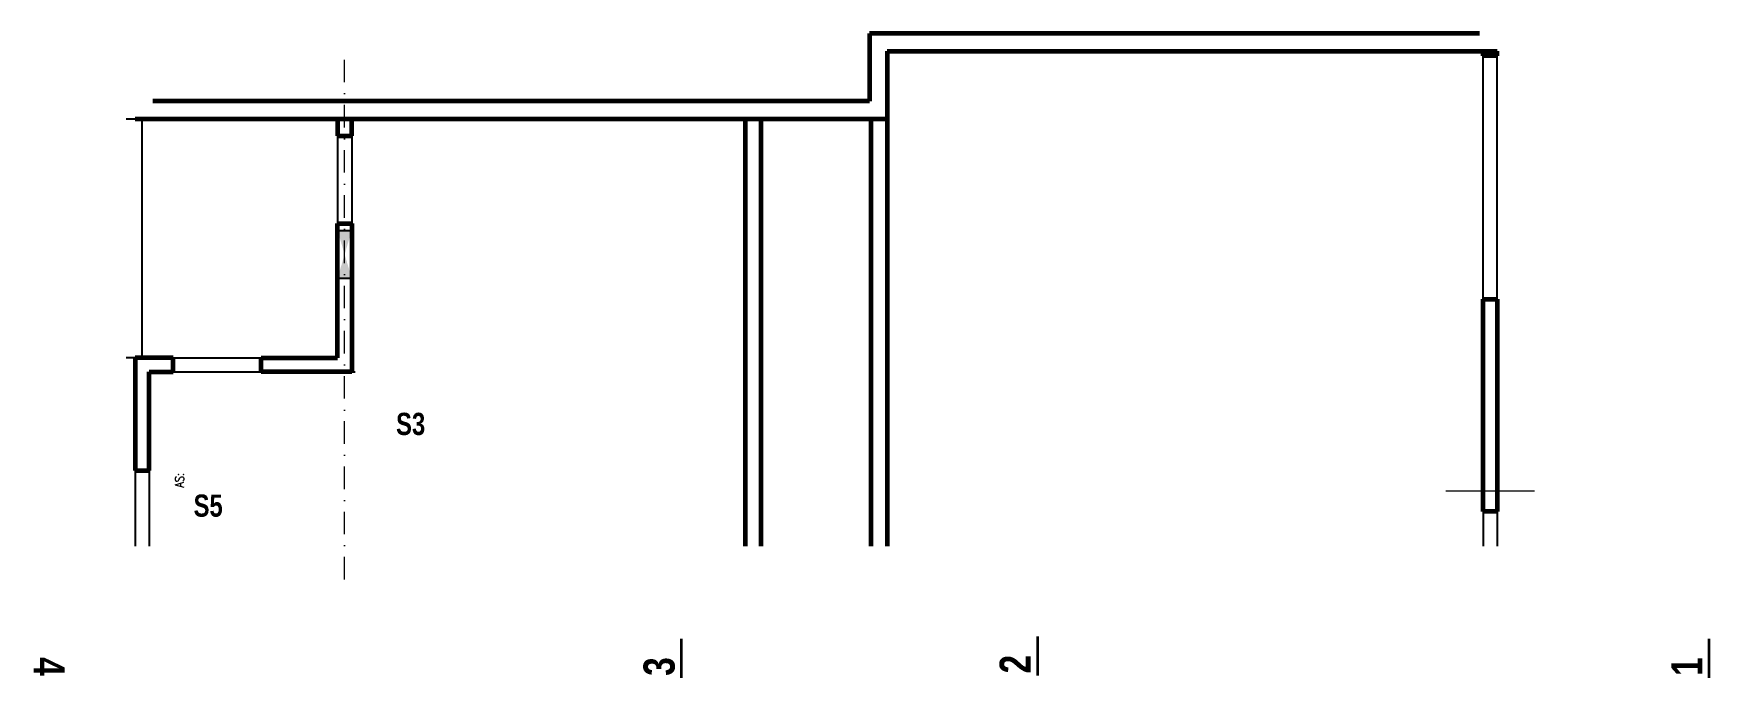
# Model space of a CAD drawing. Header units: centimetres. Extents: x -4990 to 114398, y -61489 to -12305.
# Drawn here: x 55079 to 56968, y -41163 to -40435 of the extents above; entities that cross this region are included whole.
import ezdxf
from ezdxf.enums import TextEntityAlignment as Align

# ---------------------------------------------------------------- set-up
doc = ezdxf.new("R2010")
doc.units = ezdxf.units.CM
doc.header["$LTSCALE"] = 0.5
doc.linetypes.add('TIRETPTX2', pattern=[50.8, 25.4, -12.7, 0, -12.7])
for name, color, linetype in [('01_linteaux', 2, 'CONTINUOUS'), ('01_resv', 32, 'CONTINUOUS'), ('01_texte', 230, 'CONTINUOUS')]:
    doc.layers.add(name, color=color, linetype=linetype)
for name, color, linetype, lineweight in [('01_murs_coup', 5, 'CONTINUOUS', 60), ('01_sem', 42, 'CONTINUOUS', 15), ('01_tram_axes', 2, 'TIRETPTX2', 9)]:
    doc.layers.add(name, color=color, linetype=linetype, lineweight=lineweight)
doc.styles.add('impact', font='impact.ttf')
doc.styles.add('SIMPLEX1', font='SIMPLEX.shx', dxfattribs={"width": 0.8, "height": 10})

msp = doc.modelspace()

# ---------------------------------------------------------------- texts
at = {"layer": '01_texte', "style": 'impact'}
for s, p in [('S3', (55504.122, -40894.737)), ('S5', (55276.126, -40986.737))]:
    msp.add_text(s, height=25, dxfattribs=at).set_placement(p, align=Align.BOTTOM_CENTER)
at = {"layer": '01_texte', "style": 'SIMPLEX1', "width": 0.8}
msp.add_text('AS:', height=10, rotation=90, dxfattribs=at).set_placement((55251.84, -40938.108), align=Align.BOTTOM_CENTER)
at = {"layer": '01_texte', "style": 'impact'}
for s, rotation, p in [('4', 270, (55068.958, -41147.934)), ('3', 90, (55811.866, -41147.934)), ('2', 90, (56212.934, -41145.259)), ('1', 90, (56969.275, -41147.934))]:
    msp.add_text(s, height=35, rotation=rotation, dxfattribs=at).set_placement(p, align=Align.BOTTOM_CENTER)

# ---------------------------------------------------------------- linework, layer by layer
at = {"layer": '01_linteaux'}
for p, q in [((56711.797, -40734.198), (56711.797, -40460.198)), ((56727.797, -40734.198), (56727.797, -40460.198)), ((55183.799, -40531.188), (55193.799, -40531.188)), ((55201.799, -40800.191), (55201.799, -40531.188)), ((55421.795, -40550.193), (55421.795, -40649.193)), ((55437.795, -40550.193), (55437.795, -40649.193)), ((55193.799, -40800.191), (55183.799, -40800.191)), ((55236.802, -40800.191), (55335.802, -40800.191)), ((55236.802, -40816.191), (55335.802, -40816.191)), ((55437.795, -40816.191), (55441.795, -40816.191)), ((55193.799, -40927.191), (55193.799, -41012.497)), ((55209.799, -40927.191), (55209.799, -41012.497)), ((56711.797, -40973.202), (56711.797, -41012.497)), ((56727.797, -40973.202), (56727.797, -41012.497))]:
    msp.add_line(p, q, dxfattribs=at)
at = {"layer": '01_murs_coup'}
for p, q in [((56020.809, -40435.155), (56020.809, -40511.188)), ((56707.809, -40435.155), (56020.809, -40435.155)), ((56040.802, -40455.211), (56040.798, -41012.497)), ((56040.809, -40455.155), (56040.809, -40531.188)), ((56040.809, -40455.155), (56727.809, -40455.155)), ((56711.797, -40460.198), (56711.797, -40455.205)), ((56727.797, -40460.198), (56711.797, -40460.198)), ((56727.797, -40460.198), (56727.809, -40455.155)), ((56020.809, -40511.188), (55213.799, -40511.188)), ((55193.799, -40531.188), (56040.809, -40531.188)), ((55421.795, -40531.192), (55421.795, -40550.193)), ((55437.795, -40550.193), (55437.795, -40531.192)), ((55880.802, -40531.188), (55880.802, -41012.497)), ((55898.802, -41012.497), (55898.802, -40531.188)), ((56022.798, -41012.497), (56022.798, -40531.188)), ((55421.795, -40550.193), (55437.795, -40550.193)), ((55421.795, -40649.193), (55437.795, -40649.193)), ((55421.795, -40800.191), (55421.795, -40649.193)), ((55437.795, -40649.193), (55437.795, -40816.191)), ((56711.797, -40734.198), (56727.797, -40734.198)), ((56711.797, -40973.202), (56711.797, -40734.198)), ((56727.797, -40734.198), (56727.797, -40973.202)), ((55193.799, -40800.191), (55193.799, -40927.191)), ((55236.802, -40800.191), (55193.799, -40800.191)), ((55236.802, -40816.191), (55236.802, -40800.191)), ((55335.802, -40816.191), (55335.802, -40800.191)), ((55335.802, -40800.191), (55421.795, -40800.191)), ((55209.799, -40927.191), (55209.799, -40816.191)), ((55209.799, -40816.191), (55236.802, -40816.191)), ((55437.795, -40816.191), (55335.802, -40816.191)), ((55193.799, -40927.191), (55209.799, -40927.191)), ((56727.797, -40973.202), (56711.797, -40973.202))]:
    msp.add_line(p, q, dxfattribs=at)
at = {"layer": '01_resv'}
for p, q in [((55421.795, -40657.083), (55437.795, -40657.083)), ((55421.795, -40710.683), (55437.795, -40710.683))]:
    msp.add_line(p, q, dxfattribs=at)
msp.add_solid([(55421.795, -40657.083), (55437.795, -40657.083), (55437.795, -40710.683), (55421.795, -40710.683)], dxfattribs=at)
at = {"layer": '01_sem', "ltscale": 2}
msp.add_line((56669.809, -40950.155), (56769.809, -40950.155), dxfattribs=at)
at = {"layer": '01_texte', "const_width": 3}
for points in [[(55809.013, -41116.762), (55809.013, -41161.014)], [(56210.081, -41113.845), (56210.081, -41158.097)], [(56966.422, -41116.762), (56966.422, -41161.014)]]:
    msp.add_lwpolyline(points, dxfattribs=at)
at = {"layer": '01_tram_axes', "ltscale": 2}
msp.add_line((55429.795, -41049.887), (55429.795, -40459.017), dxfattribs=at)

msp.set_redraw_order([(e.dxf.handle, doc.entitydb.next_handle()) for e in msp.query("TEXT MTEXT ATTDEF DIMENSION ARC_DIMENSION")])  # texts and dimensions are drawn at this point

doc.saveas('drawing.dxf')
